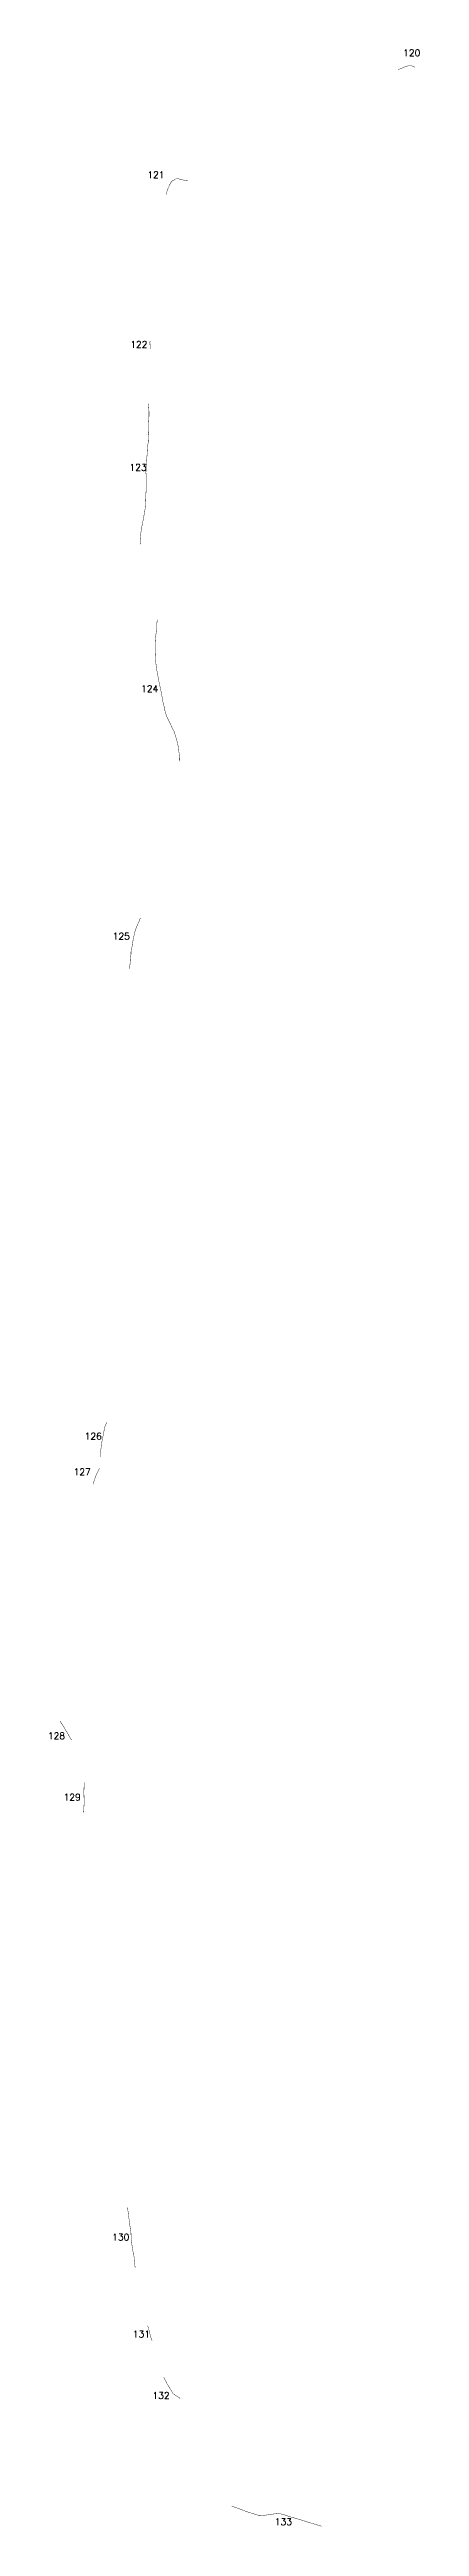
# Model space of a CAD drawing. Header units: metres. Extents: x 254129 to 299963, y 1973748 to 2228052.
# Drawn here: x 274092 to 276865, y 2062084 to 2080658 of the extents above; entities that cross this region are included whole.
import ezdxf

# ---------------------------------------------------------------- set-up
doc = ezdxf.new("R2010")
doc.units = ezdxf.units.M
doc.header["$MEASUREMENT"] = 0
doc.layers.add('ARTIFICIALLY PROTECTED', color=4, linetype='Continuous')
doc.styles.get("Standard").update_dxf_attribs({"font": 'simplex.shx'})

msp = doc.modelspace()

# ---------------------------------------------------------------- texts
at = {"char_height": 50, "attachment_point": 1}
for s, insert in [('120', (276742, 2080658)), ('121', (274825, 2079744)), ('122', (274697, 2078472)), ('123', (274691, 2077550)), ('124', (274778, 2075890)), ('125', (274565, 2074034)), ('126', (274355, 2070284)), ('127', (274272, 2070017)), ('128', (274079, 2068038)), ('129', (274197, 2067578)), ('130', (274561, 2064279)), ('131', (274716, 2063552)), ('132', (274863, 2063091)), ('133', (275780, 2062145))]:
    msp.add_mtext_dynamic_manual_height_columns(s, width=84.37, gutter_width=1, heights=[74.2], dxfattribs=dict(at, insert=insert))

# ---------------------------------------------------------------- linework, layer by layer
at = {"layer": 'ARTIFICIALLY PROTECTED', "const_width": 3, "flags": 128}
for points in [[(276832, 2080524), (276822, 2080530), (276808, 2080535), (276790, 2080536), (276776, 2080535), (276759, 2080530), (276741, 2080522), (276718, 2080513), (276703, 2080505)], [(275127, 2079675), (275123, 2079674), (275114, 2079675), (275093, 2079680), (275074, 2079684), (275064, 2079687), (275052, 2079691), (275045, 2079691), (275040, 2079690), (275035, 2079685), (275028, 2079681), (275020, 2079677), (275012, 2079674), (275006, 2079668), (274997, 2079654), (274994, 2079647), (274981, 2079620), (274969, 2079586), (274966, 2079576), (274965, 2079569)], [(274845, 2078473), (274844, 2078459), (274846, 2078416), (274846, 2078413)], [(274831, 2078002), (274833, 2077995), (274837, 2077941), (274837, 2077908), (274835, 2077880), (274833, 2077838), (274834, 2077800), (274835, 2077776), (274833, 2077755), (274832, 2077718), (274826, 2077678), (274823, 2077624), (274818, 2077559), (274815, 2077525), (274815, 2077507), (274814, 2077487), (274816, 2077456), (274816, 2077432), (274815, 2077414), (274815, 2077398), (274816, 2077369), (274814, 2077325), (274812, 2077277), (274811, 2077244), (274809, 2077226), (274808, 2077214), (274807, 2077208), (274803, 2077187), (274799, 2077162), (274794, 2077134), (274788, 2077101), (274780, 2077066), (274776, 2077031), (274774, 2077011), (274771, 2076981), (274774, 2076960), (274774, 2076960), (274775, 2076947)], [(274898, 2076383), (274898, 2076378), (274896, 2076349), (274896, 2076322), (274886, 2076250), (274883, 2076199), (274884, 2076170), (274884, 2076133), (274885, 2076111), (274886, 2076083), (274889, 2076053), (274890, 2076043), (274894, 2076012), (274897, 2075996), (274902, 2075969), (274910, 2075930), (274914, 2075905), (274922, 2075871), (274928, 2075843), (274932, 2075819), (274937, 2075795), (274941, 2075769), (274947, 2075746), (274952, 2075723), (274957, 2075698), (274964, 2075675), (274973, 2075650), (274988, 2075619), (274999, 2075597), (275008, 2075577), (275016, 2075560), (275025, 2075546), (275046, 2075476), (275058, 2075424), (275065, 2075358), (275064, 2075320)], [(274772, 2074145), (274767, 2074134), (274763, 2074121), (274754, 2074102), (274746, 2074083), (274741, 2074071), (274738, 2074064), (274735, 2074056), (274733, 2074047), (274730, 2074037), (274728, 2074028), (274726, 2074018), (274722, 2074004), (274720, 2073991), (274718, 2073981), (274716, 2073968), (274713, 2073957), (274711, 2073939), (274709, 2073926), (274704, 2073904), (274702, 2073891), (274702, 2073874), (274698, 2073847), (274697, 2073829), (274696, 2073812), (274693, 2073783), (274690, 2073766), (274690, 2073762)], [(274522, 2070367), (274505, 2070327), (274494, 2070268), (274487, 2070233), (274482, 2070209), (274478, 2070173), (274471, 2070131), (274472, 2070111), (274471, 2070105)], [(274464, 2070020), (274461, 2070009), (274452, 2069990), (274447, 2069982), (274441, 2069968), (274436, 2069957), (274429, 2069934), (274418, 2069904), (274417, 2069900)], [(274169, 2068125), (274192, 2068090), (274249, 2067994), (274256, 2067981)], [(274351, 2067664), (274349, 2067590), (274351, 2067511), (274347, 2067439)], [(274676, 2064477), (274676, 2064475), (274683, 2064424), (274691, 2064360), (274702, 2064284), (274703, 2064243), (274711, 2064182), (274720, 2064130), (274723, 2064117), (274725, 2064106), (274726, 2064092), (274727, 2064076), (274730, 2064053), (274732, 2064035), (274734, 2064026)], [(274825, 2063590), (274825, 2063589), (274830, 2063580), (274834, 2063567), (274844, 2063528), (274852, 2063500), (274854, 2063492), (274859, 2063481), (274860, 2063478)], [(274947, 2063203), (274965, 2063170), (274975, 2063149), (274992, 2063123), (275011, 2063091), (275014, 2063086), (275017, 2063082), (275030, 2063071), (275051, 2063058), (275062, 2063051), (275071, 2063043)], [(275457, 2062237), (275464, 2062234), (275519, 2062215), (275570, 2062195), (275666, 2062165), (275687, 2062166), (275717, 2062170), (275751, 2062175), (275782, 2062179), (275804, 2062181), (275827, 2062178), (275859, 2062169), (275891, 2062158), (275961, 2062138), (276038, 2062114), (276131, 2062086)]]:
    msp.add_lwpolyline(points, dxfattribs=at)

msp.set_redraw_order([(e.dxf.handle, doc.entitydb.next_handle()) for e in msp.query("TEXT MTEXT ATTDEF DIMENSION ARC_DIMENSION")])  # texts and dimensions are drawn at this point

doc.saveas('drawing.dxf')
